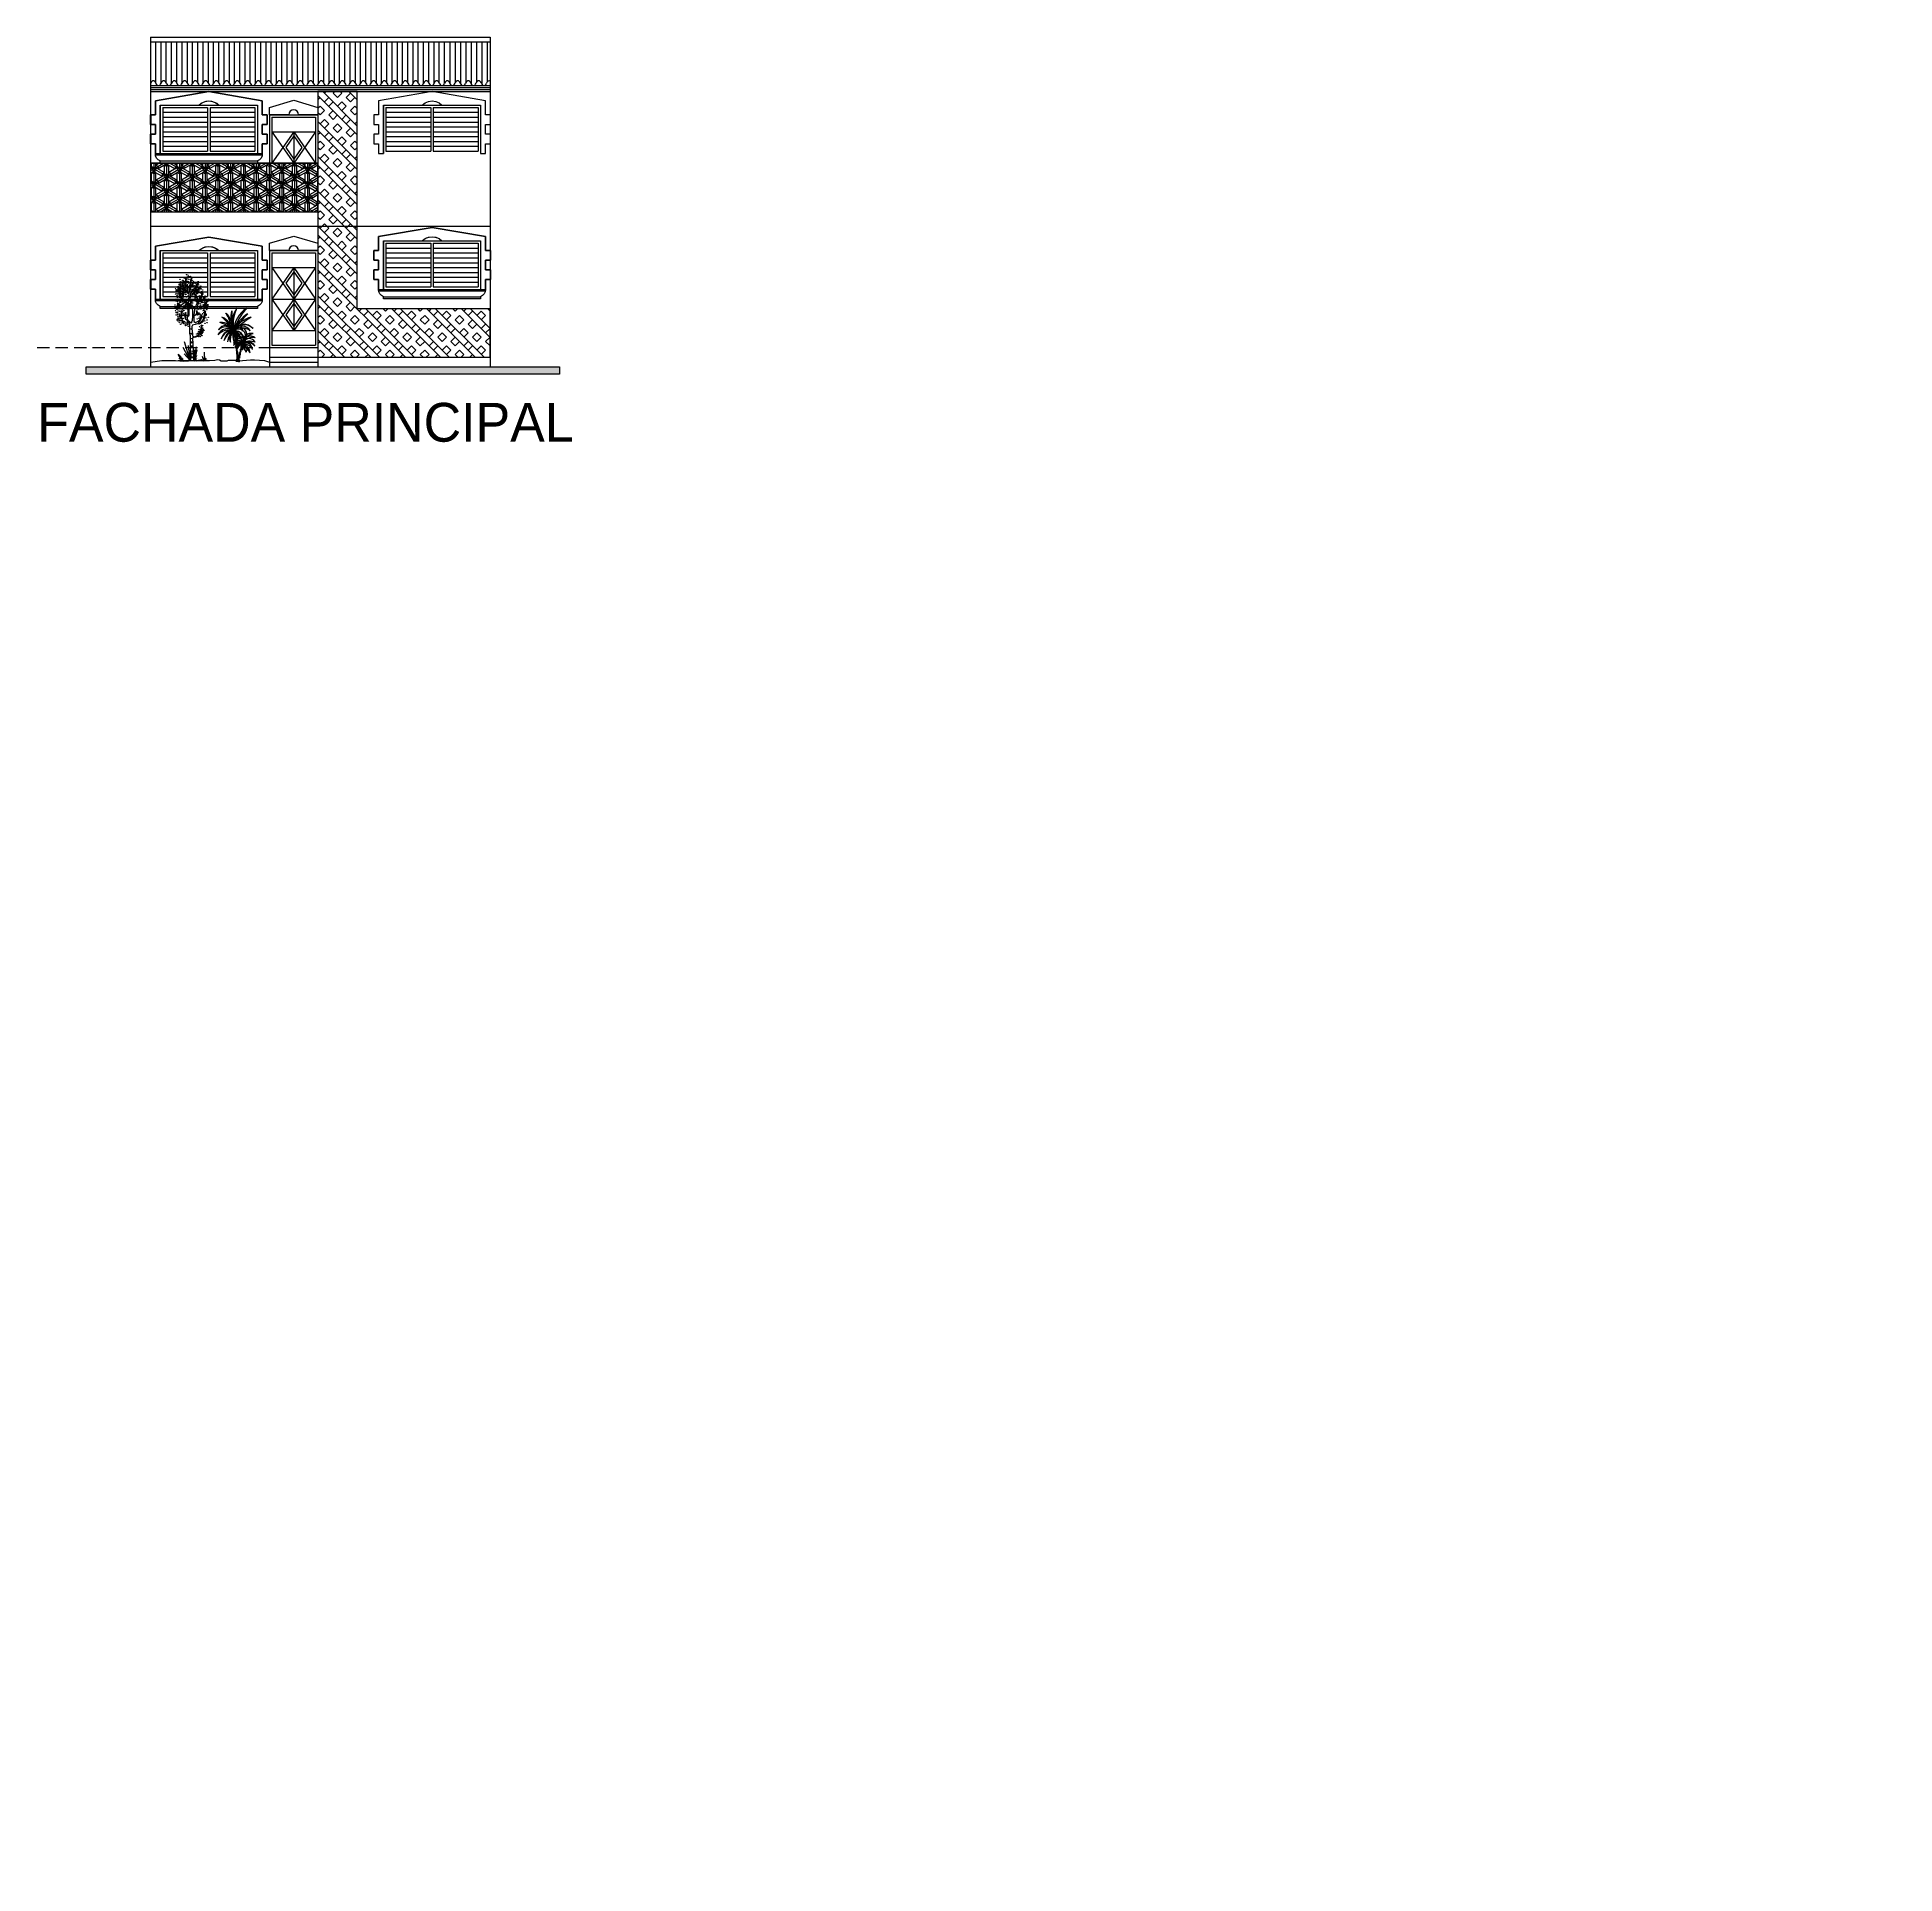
# Model space of a CAD drawing. Extents: x 200 to 603, y 80 to 468.
# Drawn here: x 221.53 to 259.82, y 110.88 to 148.74 of the extents above; entities that cross this region are included whole.
import ezdxf

# ---------------------------------------------------------------- set-up
doc = ezdxf.new("R2010")
doc.units = 0
doc.linetypes.add('CONTINUA', pattern=[0])
doc.linetypes.add('DASHED', pattern=[19.05, 12.7, -6.35])
doc.layers.get('0').update_dxf_attribs({"linetype": 'CONTINUOUS'})
doc.layers.add('EJESYCOTAS', color=6, linetype='CONTINUOUS')
doc.layers.add('PAREDES', color=6, linetype='CONTINUOUS')
doc.styles.add('ROMAND', font='romand', dxfattribs={"height": 0.175})
doc.styles.add('STYLE1', font='stylu.ttf', dxfattribs={"height": 0.2})

msp = doc.modelspace()

# ---------------------------------------------------------------- texts
at = {"style": 'STYLE1'}
msp.add_text('FACHADA PRINCIPAL', height=0.8, dxfattribs=at).set_placement((221.532, 140.404))
at = {"char_height": 0.175, "style": 'ROMAND'}
for insert, attachment_point in [((247.234, 146.432), 6), ((242.107, 128.395), 4), ((242.107, 128.395), 4), ((242.128, 128.381), 4), ((246.298, 124.033), 4)]:
    msp.add_mtext('\\A1;', dxfattribs=dict(at, insert=insert, attachment_point=attachment_point))
at = {"layer": 'EJESYCOTAS', "char_height": 0.175, "style": 'ROMAND'}
for insert, attachment_point in [((252.708, 146.332), 4), ((256.38, 146.332), 6), ((259.821, 144.224), 6), ((238.355, 139.768), 6), ((235.266, 110.881), 4)]:
    msp.add_mtext('\\A1;', dxfattribs=dict(at, insert=insert, attachment_point=attachment_point))

# ---------------------------------------------------------------- blocks, each defined once
blk = doc.blocks.new('Ryucas')
at = {"color": 3}
for p, q in [((-0.36, 2.43), (-0.33, 2.45)), ((-0.35, 2.41), (-0.33, 2.44)), ((-0.3, 2.43), (-0.35, 2.36)), ((-0.35, 2.41), (-0.31, 2.41)), ((-0.32, 2.5), (-0.34, 2.48)), ((-0.34, 2.37), (-0.28, 2.38)), ((-0.33, 2.34), (-0.29, 2.35)), ((-0.26, 2.35), (-0.33, 2.27)), ((-0.33, 2.3), (-0.25, 2.31)), ((-0.24, 2.29), (-0.31, 2.19)), ((-0.3, 2.26), (-0.25, 2.28)), ((-0.3, 2.2), (-0.22, 2.2)), ((-0.29, 2.21), (-0.22, 2.23)), ((-0.27, 2.16), (-0.21, 2.17)), ((-0.27, 2.16), (-0.21, 2.16)), ((-0.2, 2.18), (-0.26, 2.14)), ((-0.26, 2.11), (-0.19, 2.13)), ((-0.26, 2.12), (-0.19, 2.12)), ((-0.15, 2.13), (-0.24, 2.11)), ((-0.23, 2.11), (-0.16, 2.11)), ((-0.23, 2.07), (-0.17, 2.06)), ((-0.23, 2.05), (-0.16, 2.07)), ((-0.14, 1.92), (-0.23, 1.86)), ((-0.15, 2.06), (-0.22, 1.95)), ((-0.22, 1.99), (-0.15, 2)), ((-0.22, 1.98), (-0.15, 1.97)), ((-0.21, 2.03), (-0.16, 2.03)), ((-0.21, 1.93), (-0.16, 1.91)), ((-0.21, 1.92), (-0.14, 1.93)), ((-0.2, 1.83), (-0.12, 1.84)), ((-0.19, 1.79), (-0.11, 1.79)), ((-0.18, 1.89), (-0.13, 1.86)), ((-0.17, 1.75), (-0.08, 1.77)), ((-0.16, 1.83), (-0.11, 1.83)), ((-0.15, 1.79), (-0.1, 1.78)), ((-0.15, 1.71), (-0.09, 1.71)), ((-0.15, 1.65), (-0.08, 1.66)), ((-0.15, 1.64), (-0.1, 1.63)), ((-0.15, 1.59), (-0.08, 1.58)), ((-0.15, 1.58), (-0.06, 1.57)), ((-0.14, 1.71), (-0.1, 1.7)), ((-0.14, 1.63), (-0.08, 1.61)), ((-0.14, 1.57), (-0.08, 1.55)), ((-0.1, 1.84), (-0.13, 1.99)), ((-0.12, 1.72), (-0.08, 1.7)), ((-0.12, 1.56), (-0.08, 1.55)), ((-0.16, 1.28), (-0.04, 1.28)), ((-0.14, 1.47), (-0.05, 1.46)), ((-0.14, 1.43), (-0.07, 1.42)), ((-0.14, 1.12), (-0.03, 1.12)), ((-0.13, 1.51), (-0.06, 1.49)), ((-0.13, 1.5), (-0.1, 1.5)), ((-0.13, 1.42), (-0.1, 1.42)), ((-0.13, 1.38), (-0.05, 1.39)), ((-0.13, 1.37), (-0.1, 1.36)), ((-0.13, 1.35), (-0.05, 1.37)), ((-0.13, 1.32), (-0.05, 1.32)), ((-0.13, 1.23), (-0.05, 1.23)), ((-0.13, 1.17), (-0.05, 1.17)), ((-0.13, 0.1), (0.04, 0.1)), ((-0.13, 0.01), (0.02, 0.01)), ((-0.12, 1.52), (-0.05, 1.53)), ((-0.12, 1.21), (-0.04, 1.2)), ((-0.12, 0.98), (0, 0.97)), ((-0.12, 0.93), (-0.01, 0.93)), ((-0.11, 1.07), (-0.06, 1.07)), ((-0.11, 1.05), (-0.03, 1.06)), ((-0.11, 1.03), (-0.03, 1.05)), ((-0.11, 0.15), (0.03, 0.14)), ((-0.11, 0.06), (0.05, 0.04)), ((-0.1, 1.32), (-0.07, 1.32)), ((-0.1, 1.24), (-0.08, 1.25)), ((-0.1, 1.22), (-0.06, 1.2)), ((-0.1, 1.13), (-0.07, 1.12)), ((-0.1, 1.12), (-0.05, 1.12)), ((-0.1, 1.03), (-0.05, 1.03)), ((-0.1, 0.9), (-0.02, 0.9)), ((-0.1, 0.83), (0, 0.83)), ((-0.1, 0.78), (-0.03, 0.77)), ((-0.1, 0.74), (0, 0.76)), ((-0.1, 0.71), (0.07, 0.68)), ((-0.1, 0.2), (0.03, 0.17)), ((-0.09, 0.98), (-0.04, 0.98)), ((-0.09, 0.61), (0, 0.62)), ((-0.09, 0.56), (0.02, 0.55)), ((-0.09, 0.19), (0.03, 0.18)), ((-0.08, 0.97), (-0.04, 0.98)), ((-0.01, 0.93), (-0.08, 0.84)), ((-0.08, 0.86), (-0.01, 0.86)), ((-0.03, 0.84), (-0.08, 0.81)), ((0.02, 0.74), (-0.08, 0.67)), ((-0.08, 0.41), (0.06, 0.37)), ((-0.08, 0.31), (0.06, 0.31)), ((-0.08, 0.25), (0.03, 0.23)), ((0.02, 0.79), (-0.07, 0.74)), ((-0.07, 0.69), (0.02, 0.69)), ((0, 0.66), (-0.07, 0.58)), ((-0.07, 0.65), (0.03, 0.64)), ((-0.07, 0.6), (0.03, 0.59)), ((-0.07, 0.51), (0.05, 0.48)), ((-0.07, 0.33), (0.04, 0.33)), ((-0.07, 0.31), (0.04, 0.29)), ((-0.07, 0.24), (0.04, 0.23)), ((-0.06, 0.52), (0.03, 0.51)), ((-0.06, 0.45), (0.05, 0.44)), ((-0.02, 0.81), (-0.05, 0.79)), ((-0.05, 0.44), (0.04, 0.44)), ((-0.05, 0.37), (0.06, 0.38)), ((0.02, 0.59), (-0.04, 0.56)), ((-0.03, 0.29), (0.05, 0.27)), ((0.01, 0.02), (-0.03, 0.01)), ((0.01, 0.25), (0.08, 0.24)), ((0.01, 0.04), (0.08, 0.04)), ((0.04, 0.55), (0.02, 0.5)), ((0.02, 0.21), (0.07, 0.21)), ((0.02, 0.15), (0.07, 0.15)), ((0.02, 0.11), (0.08, 0.08)), ((0.03, 0.24), (0.08, 0.24)), ((0.05, 0.02), (0.13, 0.03)), ((0.1, 0.11), (0.06, 0.16)), ((0.06, 0.01), (0.06, 0.02)), ((0.07, 0.22), (0.12, 0.26)), ((0.07, 0.08), (0.13, 0.11)), ((0.08, 0.39), (0.19, 0.36)), ((0.08, 0.32), (0.16, 0.29)), ((0.08, 0.19), (0.14, 0.21)), ((0.11, 0.16), (0.08, 0.19)), ((0.08, 0.12), (0.09, 0.13)), ((0.08, 0.06), (0.14, 0.12)), ((0.08, 0.1), (0.18, 0.09)), ((0.09, 0.22), (0.16, 0.21)), ((0.09, 0.15), (0.16, 0.15)), ((0.14, 0.04), (0.09, 0.01)), ((0.1, 0.18), (0.16, 0.2)), ((0.1, 0.18), (0.12, 0.18)), ((0.11, 0.04), (0.1, 0.07)), ((0.1, 0.04), (0.13, 0.07)), ((0.16, 0.33), (0.11, 0.35)), ((0.12, 0.31), (0.11, 0.33)), ((0.12, 0.3), (0.11, 0.3)), ((0.11, 0.28), (0.15, 0.29)), ((0.14, 0.2), (0.11, 0.23)), ((0.11, 0.05), (0.18, 0.03)), ((0.12, 0.55), (0.17, 0.56)), ((0.12, 0.56), (0.19, 0.55)), ((0.12, 0.5), (0.2, 0.48)), ((0.17, 0.43), (0.12, 0.46)), ((0.12, 0.43), (0.22, 0.45)), ((0.12, 0.4), (0.22, 0.36)), ((0.12, 0.31), (0.21, 0.33)), ((0.13, 0.23), (0.15, 0.27)), ((0.2, 0.33), (0.14, 0.34)), ((0.15, 0.67), (0.19, 0.68)), ((0.15, 0.6), (0.27, 0.57)), ((0.15, 0.49), (0.21, 0.54)), ((0.19, 0.49), (0.15, 0.49)), ((0.16, 0.76), (0.25, 0.79)), ((0.16, 0.62), (0.22, 0.61)), ((0.17, 0.75), (0.27, 0.73)), ((0.17, 0.68), (0.25, 0.74)), ((0.17, 0.7), (0.24, 0.66)), ((0.17, 0.67), (0.24, 0.67)), ((0.18, 0.74), (0.23, 0.77)), ((0.18, 0.64), (0.23, 0.64)), ((0.19, 0.82), (0.28, 0.79)), ((0.2, 0.77), (0.28, 0.81)), ((0.2, 0.69), (0.28, 0.69)), ((0.21, 0.98), (0.27, 1.01)), ((0.21, 0.88), (0.28, 0.84)), ((0.21, 0.84), (0.29, 0.83)), ((0.22, 0.81), (0.31, 0.88)), ((0.23, 0.96), (0.34, 1.01)), ((0.23, 0.97), (0.3, 0.93)), ((0.23, 0.93), (0.29, 0.92)), ((0.24, 1.08), (0.35, 1.11)), ((0.24, 1.05), (0.34, 1.02)), ((0.24, 1.02), (0.31, 1.04)), ((0.24, 0.97), (0.32, 0.95)), ((0.24, 0.92), (0.26, 0.96)), ((0.24, 0.9), (0.3, 0.9)), ((0.25, 1.02), (0.31, 1.02)), ((0.25, 0.86), (0.3, 0.95)), ((0.26, 1.24), (0.38, 1.23)), ((0.27, 1.19), (0.33, 1.22)), ((0.27, 1.18), (0.35, 1.15)), ((0.27, 1.13), (0.32, 1.1)), ((0.27, 1.13), (0.34, 1.13)), ((0.27, 1.08), (0.35, 1.08)), ((0.27, 1.05), (0.31, 1.05)), ((0.28, 1.24), (0.36, 1.28)), ((0.3, 1.45), (0.38, 1.45)), ((0.3, 1.16), (0.35, 1.18)), ((0.31, 1.27), (0.34, 1.26)), ((0.32, 1.38), (0.39, 1.43)), ((0.32, 1.33), (0.37, 1.32)), ((0.32, 1.29), (0.34, 1.31)), ((0.33, 1.32), (0.37, 1.37)), ((0.34, 1.31), (0.37, 1.32)), ((0.35, 1.44), (0.39, 1.47)), ((0.36, 1.46), (0.4, 1.48)), ((0.36, 1.37), (0.41, 1.41)), ((0.36, 1.37), (0.37, 1.36)), ((0.4, 1.47), (0.37, 1.51)), ((0.11, 0), (0.1, 0)), ((0.1, 0), (0.16, -0.01)), ((0.12, -0.04), (0.16, -0.01))]:
    blk.add_line(p, q, dxfattribs=at)
for centre, radius, start, end in [((-2.14, 0.58), 2.71, 48.2111, 75.6817), ((-1.36, 1.98), 1.23, 28.9762, 92.6538), ((-1.98, 2.03), 1.76, 18.2212, 66.5651), ((-6.81, -2.43), 8.22, 37.4529, 47.6557), ((-2.89, 2.59), 2.37, 11.7452, 36.2605), ((-2.62, 2.42), 2.29, 4.0335, 42.747), ((-2.93, 2.24), 2.65, 7.4088, 41.0549), ((1.82, 3.57), 2.37, 165.1593, 204.6245), ((7.42, 4.11), 7.89, 179.5807, 190.9942), ((1.73, 3.21), 2.15, 145.9653, 196.3725), ((2.52, 3.14), 2.87, 153.6706, 190.0818), ((1.83, 1.17), 2.59, 106.0855, 146.278), ((2.03, 2.41), 2.35, 123.1465, 176.5828), ((2.34, 1.47), 2.87, 121.6542, 157.7809), ((8.38, -3.59), 10.64, 135.1348, 144.784), ((16.19, -17.8), 26.22, 125.1014, 128.9813), ((4.1, 1.21), 4.6, 136.5191, 162.9013), ((-0.76, 1.71), 0.998, 64.3134, 150.4317), ((-0.59, 1.15), 1.46, 79.477, 134.1446), ((-0.95, 2.28), 0.69, 26.8727, 153.1828), ((-0.93, 1.96), 0.892, 47.7528, 134.6893), ((-0.16, 1.36), 1.29, 102.3026, 157.7287), ((-0.41, 1.62), 0.97, 84.5468, 166.8455), ((0.19, 1.4), 1.35, 116.2229, 167.1629), ((1.01, 0.71), 2.36, 126.6194, 155.0274), ((1.21, 1.29), 2.06, 140.4757, 170.7982), ((3.11, 0.56), 4.07, 150.9701, 164.942), ((0.16, 1.9), 0.812, 124.8775, 202.3058), ((0.33, 1.79), 0.933, 135.4304, 192.0821), ((0.82, 2.1), 1.21, 163.372, 200.1155), ((0.07, 1.25), 0.411, 37.621, 172.2614), ((13.15, 1.7), 13.47, 176.2642, 180.0215), ((-0.7, 1.55), 1.06, 7.4257, 69.0191), ((0.06, 1.52), 0.379, 356.1162, 180.7147), ((0.04, 1.35), 0.395, 23.089, 153.9427), ((0.3, 1.56), 1.22, 51.7827, 120.1737), ((0.07, 2.06), 0.613, 332.8568, 127.5206), ((-18.14, -2.87), 18.6, 13.7278, 16.6382), ((0.11, 1.04), 0.507, 60.7007, 145.5081), ((0.54, 2.07), 0.978, 40.7645, 149.1521), ((-1.99, 1.65), 1.91, 345.1272, 27.4264), ((0.07, 2.58), 0.355, 348.8436, 177.0163), ((-0.96, 1.89), 0.955, 338.6305, 45.6137), ((0.54, 1.99), 1.03, 44.5037, 142.8736), ((0.35, 2.11), 0.808, 30.52, 141.4064), ((-0.55, 0.45), 2.11, 72.8642, 82.7577), ((0.03, 2.4), 0.398, 13.4505, 139.6227), ((-0.25, 2.11), 0.402, 351.7501, 86.9565), ((-3.82, -0.88), 4.91, 31.6095, 43.0077), ((0.22, 1.89), 0.347, 60.7225, 178.9981), ((0.16, 1.71), 0.346, 322.0618, 147.0508), ((-0.21, 1.79), 0.737, 333.5099, 67.223), ((-0.11, 1.87), 0.582, 344.5609, 56.3766), ((-0.86, 1.65), 1.34, 355.2471, 23.423), ((0.3, 1.98), 0.221, 3.1503, 68.8332), ((0.77, 0.68), 0.887, 41.308, 114.5755), ((1, 0.32), 1.34, 70.6026, 116.3158), ((0.79, 0.85), 0.772, 33.2216, 119.0584), ((0.67, 0.98), 0.56, 359.6945, 117.836), ((1.13, 1.62), 0.693, 77.0905, 183.6213), ((1.06, 1.44), 0.642, 52.0767, 172.0303), ((1.26, 0.95), 1.02, 79.0285, 144.1766), ((0.95, 1.32), 0.565, 28.4111, 156.0227), ((-0.04, 2.15), 0.823, 306.7563, 46.8292), ((1.35, 1.55), 0.728, 94.9684, 141.2707), ((0.21, 1.11), 0.403, 72.5529, 181.9007), ((0.37, 0.87), 0.607, 87.7612, 157.5354), ((0.48, 0.89), 0.593, 97.5119, 173.8705), ((0.6, 0.72), 0.726, 104.5863, 166.7569), ((0.87, 1.18), 0.514, 162.1855, 207.3459), ((0.52, 0.65), 0.783, 24.7715, 98.4966), ((0.25, 0.93), 0.507, 339.7731, 69.3253), ((-4.73, 1.37), 5.17, 355.2131, 359.6182), ((-0.8, -0.34), 2.11, 29.7033, 54.4537), ((0.29, 0.69), 0.745, 1.0754, 78.0962), ((2.91, 2.18), 2.62, 198.8827, 213.0435)]:
    blk.add_arc(centre, radius, start, end, dxfattribs=at)
blk = doc.blocks.new('Rarbol')
at = {"color": 3}
for p, q in [((-0.8, 5.29), (-0.79, 5.5)), ((-0.79, 5.64), (-0.76, 5.43)), ((-0.79, 5.5), (-0.79, 5.64)), ((-0.64, 5.79), (-0.59, 5.49)), ((-0.64, 5.61), (-0.64, 5.79)), ((-0.59, 5.45), (-0.64, 5.61)), ((-0.59, 5.49), (-0.55, 5.27)), ((-0.59, 5.25), (-0.59, 5.45)), ((-0.43, 5.44), (-0.41, 5.62)), ((-0.41, 5.62), (-0.4, 5.78)), ((-0.4, 5.78), (-0.38, 6.02)), ((-0.39, 5.45), (-0.4, 5.23)), ((-0.38, 5.64), (-0.39, 5.45)), ((-0.38, 6.02), (-0.38, 5.64)), ((-0.21, 5.46), (-0.26, 5.24)), ((-0.24, 5.19), (-0.21, 5.46)), ((-0.15, 4.93), (-0.09, 5.46)), ((-0.09, 5.46), (-0.06, 5.71)), ((-0.01, 6.01), (-0.06, 5.48)), ((-0.06, 5.71), (-0.01, 6.01)), ((-0.06, 5.48), (0.02, 5.47)), ((0.02, 5.47), (0.1, 5.61)), ((0.1, 5.51), (0.06, 5.39)), ((0.18, 5.79), (0.1, 5.51)), ((0.1, 5.61), (0.18, 5.79)), ((0.32, 5.39), (0.43, 5.53)), ((0.43, 5.48), (0.37, 5.35)), ((0.43, 5.53), (0.47, 5.7)), ((0.48, 5.59), (0.43, 5.48)), ((0.47, 5.7), (0.51, 5.81)), ((0.51, 5.81), (0.48, 5.59)), ((0.61, 5.37), (0.7, 5.46)), ((0.7, 5.46), (0.65, 5.32)), ((-0.95, 5.44), (-0.93, 5.28)), ((-0.95, 5.16), (-0.95, 5.44)), ((-0.88, 5.11), (-0.95, 5.16)), ((-0.93, 5.28), (-0.93, 5.19)), ((-0.93, 5.19), (-0.85, 5.15)), ((-0.85, 5), (-0.88, 5.11)), ((-0.86, 4.81), (-0.85, 5)), ((-0.85, 4.76), (-0.86, 4.81)), ((-0.85, 5.15), (-0.8, 5.19)), ((-0.83, 4.67), (-0.85, 4.76)), ((-0.81, 4.67), (-0.83, 4.67)), ((-0.76, 5.23), (-0.81, 5.09)), ((-0.81, 5.09), (-0.81, 4.95)), ((-0.81, 4.95), (-0.8, 4.78)), ((-0.75, 4.65), (-0.81, 4.67)), ((-0.8, 5.19), (-0.8, 5.29)), ((-0.8, 4.78), (-0.74, 4.65)), ((-0.78, 4.05), (-0.61, 4.14)), ((-0.6, 4.12), (-0.78, 4.02)), ((-0.76, 5.43), (-0.76, 5.23)), ((-0.69, 4.56), (-0.75, 4.65)), ((-0.74, 4.65), (-0.64, 4.72)), ((-0.69, 4.49), (-0.69, 4.56)), ((-0.65, 4.4), (-0.69, 4.49)), ((-0.6, 4.64), (-0.65, 4.6)), ((-0.65, 4.6), (-0.56, 4.44)), ((-0.56, 4.35), (-0.65, 4.4)), ((-0.64, 4.88), (-0.59, 5.06)), ((-0.64, 4.72), (-0.64, 4.88)), ((-0.61, 4.14), (-0.51, 4.25)), ((-0.59, 4.78), (-0.6, 4.64)), ((-0.48, 4.25), (-0.6, 4.12)), ((-0.59, 5.06), (-0.59, 5.25)), ((-0.53, 5.02), (-0.59, 4.78)), ((-0.56, 4.44), (-0.44, 4.35)), ((-0.48, 4.29), (-0.56, 4.35)), ((-0.55, 5.27), (-0.5, 5.28)), ((-0.51, 5.2), (-0.53, 5.02)), ((-0.4, 5.23), (-0.51, 5.2)), ((-0.51, 4.25), (-0.49, 4.29)), ((-0.5, 5.28), (-0.43, 5.44)), ((-0.39, 4.22), (-0.48, 4.29)), ((-0.44, 4.35), (-0.38, 4.33)), ((-0.25, 4.14), (-0.39, 4.22)), ((-0.38, 4.33), (-0.2, 4.42)), ((-0.35, 5.17), (-0.35, 5.06)), ((-0.35, 5.04), (-0.35, 5.17)), ((-0.35, 5.06), (-0.31, 4.96)), ((-0.26, 5.04), (-0.35, 5.04)), ((-0.34, 4.14), (-0.28, 3.93)), ((-0.29, 4), (-0.34, 4.14)), ((-0.31, 4.96), (-0.2, 4.91)), ((-0.26, 5.24), (-0.26, 5.04)), ((-0.25, 5.03), (-0.24, 5.19)), ((-0.15, 4.9), (-0.25, 5.03)), ((-0.2, 4.32), (-0.25, 4.19)), ((-0.25, 4.19), (-0.18, 4.13)), ((-0.13, 4.03), (-0.25, 4.14)), ((-0.2, 4.91), (-0.16, 4.87)), ((-0.2, 4.42), (-0.15, 4.64)), ((-0.11, 4.43), (-0.2, 4.32)), ((-0.18, 4.13), (-0.11, 4.11)), ((-0.15, 4.64), (-0.15, 4.93)), ((-0.14, 4.01), (-0.13, 4.1)), ((-0.13, 4.1), (-0.09, 4.13)), ((-0.08, 4.69), (-0.11, 4.43)), ((-0.09, 4.13), (0, 4.27)), ((0.11, 4.79), (-0.08, 4.77)), ((-0.06, 4.73), (-0.08, 4.69)), ((-0.05, 5.35), (-0.06, 5.16)), ((-0.06, 5.16), (-0.03, 5.08)), ((-0.04, 4.91), (-0.06, 4.73)), ((-0.06, 4.79), (0.33, 4.86)), ((0, 4.24), (-0.06, 4.07)), ((0.06, 5.39), (-0.05, 5.35)), ((0.05, 5.02), (-0.04, 4.91)), ((-0.03, 5.08), (0.16, 5.14)), ((0.02, 4.4), (0, 4.24)), ((0, 4.27), (0.02, 4.4)), ((0.18, 5.12), (0.05, 5.02)), ((0.22, 4.8), (0.11, 4.79)), ((0.16, 5.14), (0.27, 5.27)), ((0.33, 5.09), (0.18, 5.12)), ((0.41, 4.88), (0.22, 4.8)), ((0.27, 5.27), (0.32, 5.39)), ((0.3, 4.68), (0.28, 4.48)), ((0.28, 4.48), (0.32, 4.38)), ((0.3, 4.62), (0.3, 4.68)), ((0.31, 4.48), (0.3, 4.62)), ((0.38, 4.35), (0.31, 4.48)), ((0.37, 5.35), (0.32, 5.2)), ((0.32, 5.2), (0.41, 5.17)), ((0.32, 4.38), (0.37, 4.32)), ((0.43, 5.12), (0.33, 5.09)), ((0.33, 4.86), (0.5, 4.96)), ((0.33, 4.8), (0.42, 4.66)), ((0.42, 4.72), (0.33, 4.8)), ((0.37, 4.32), (0.46, 4.29)), ((0.47, 4.37), (0.38, 4.35)), ((0.38, 4.08), (0.48, 4.31)), ((0.41, 5.17), (0.52, 5.26)), ((0.56, 5.06), (0.41, 4.88)), ((0.47, 4.51), (0.42, 4.72)), ((0.42, 4.66), (0.45, 4.5)), ((0.55, 5.22), (0.43, 5.12)), ((0.51, 4.16), (0.43, 3.93)), ((0.45, 4.5), (0.47, 4.37)), ((0.46, 4.25), (0.47, 4.51)), ((0.48, 4.31), (0.63, 4.54)), ((0.5, 4.96), (0.56, 5.06)), ((0.57, 4.3), (0.51, 4.16)), ((0.52, 5.26), (0.61, 5.37)), ((0.65, 5.32), (0.55, 5.22)), ((0.66, 4.31), (0.57, 4.3)), ((0.63, 4.54), (0.77, 4.81)), ((0.72, 4.58), (0.65, 4.46)), ((0.65, 4.46), (0.71, 4.38)), ((0.78, 4.31), (0.66, 4.31)), ((0.71, 4.38), (0.87, 4.46)), ((0.81, 4.77), (0.72, 4.58)), ((0.77, 4.81), (0.78, 5.07)), ((0.78, 5.07), (0.82, 4.92)), ((0.9, 4.41), (0.78, 4.31)), ((0.82, 4.92), (0.81, 4.77)), ((0.87, 4.46), (0.97, 4.61)), ((0.98, 4.54), (0.9, 4.41)), ((0.95, 4.03), (1.02, 4.14)), ((0.97, 4.61), (1.06, 4.74)), ((1.06, 4.74), (0.98, 4.54)), ((1.07, 4.09), (1, 3.98)), ((1.02, 4.14), (1.11, 4.27)), ((1.12, 4.23), (1.07, 4.09)), ((1.11, 4.27), (1.16, 4.37)), ((1.16, 4.37), (1.12, 4.23)), ((1.17, 4), (1.23, 4.13)), ((1.23, 4.13), (1.23, 3.95)), ((-0.95, 4.03), (-0.78, 4.05)), ((-0.9, 4.02), (-0.95, 4.03)), ((-0.95, 3.06), (-0.88, 2.92)), ((-0.85, 2.99), (-0.95, 3.06)), ((-0.78, 4.02), (-0.9, 4.02)), ((-0.88, 2.92), (-0.76, 2.93)), ((-0.85, 3.44), (-0.85, 3.27)), ((-0.84, 3.3), (-0.85, 3.44)), ((-0.85, 3.27), (-0.83, 3.06)), ((-0.83, 3.06), (-0.85, 2.99)), ((-0.81, 3.13), (-0.84, 3.3)), ((-0.76, 3.04), (-0.81, 3.13)), ((-0.7, 3.07), (-0.76, 3.04)), ((-0.76, 2.93), (-0.68, 2.93)), ((-0.73, 3.61), (-0.73, 3.34)), ((-0.7, 3.42), (-0.73, 3.61)), ((-0.73, 3.34), (-0.7, 3.07)), ((-0.68, 3.18), (-0.7, 3.42)), ((-0.63, 2.93), (-0.68, 3.18)), ((-0.68, 2.93), (-0.64, 2.8)), ((-0.64, 2.8), (-0.56, 2.71)), ((-0.53, 2.81), (-0.63, 2.93)), ((-0.4, 2.77), (-0.53, 2.81)), ((-0.44, 3.4), (-0.44, 3.39)), ((-0.4, 3.32), (-0.44, 3.4)), ((-0.44, 3.39), (-0.38, 3.33)), ((-0.38, 3.18), (-0.4, 3.32)), ((-0.2, 2.83), (-0.4, 2.77)), ((-0.38, 3.33), (-0.34, 3.28)), ((-0.38, 3.04), (-0.38, 3.18)), ((-0.38, 2.99), (-0.38, 3.04)), ((-0.28, 2.92), (-0.38, 2.99)), ((-0.34, 3.28), (-0.28, 3.26)), ((-0.25, 3.2), (-0.3, 3.18)), ((-0.3, 3.18), (-0.3, 3.1)), ((-0.3, 3.1), (-0.28, 3)), ((-0.3, 2.7), (-0.19, 2.8)), ((-0.28, 3.87), (-0.29, 4)), ((-0.29, 2.92), (-0.25, 2.92)), ((-0.28, 3.93), (-0.24, 3.86)), ((-0.25, 3.78), (-0.28, 3.87)), ((-0.28, 3.26), (-0.21, 3.3)), ((-0.28, 3), (-0.26, 2.96)), ((-0.19, 2.82), (-0.28, 2.92)), ((-0.26, 2.96), (-0.14, 2.87)), ((-0.24, 3.75), (-0.25, 3.78)), ((-0.19, 3.23), (-0.25, 3.2)), ((-0.25, 2.92), (-0.25, 2.94)), ((-0.24, 3.86), (-0.16, 3.89)), ((-0.21, 3.68), (-0.24, 3.75)), ((-0.21, 3.59), (-0.21, 3.68)), ((-0.21, 3.48), (-0.21, 3.59)), ((-0.21, 3.39), (-0.21, 3.48)), ((-0.21, 3.3), (-0.21, 3.39)), ((-0.18, 3.29), (-0.19, 3.23)), ((-0.14, 2.74), (-0.19, 2.82)), ((-0.16, 3.36), (-0.18, 3.29)), ((-0.16, 3.89), (-0.14, 4.01)), ((-0.14, 3.88), (-0.16, 3.78)), ((-0.16, 3.78), (-0.16, 3.6)), ((-0.16, 3.6), (-0.16, 3.36)), ((-0.16, 2.76), (-0.1, 2.77)), ((-0.06, 4.07), (-0.14, 3.88)), ((-0.14, 2.87), (-0.1, 2.83)), ((-0.1, 2.6), (-0.14, 2.74)), ((-0.1, 2.83), (-0.06, 2.78)), ((-0.1, 2.77), (-0.08, 2.79)), ((-0.08, 4.07), (0.07, 4)), ((0, 3.94), (-0.08, 3.97)), ((-0.06, 2.78), (0.01, 2.73)), ((0.05, 3.88), (0, 3.94)), ((0.01, 2.73), (0.05, 2.77)), ((0.09, 3.81), (0.05, 3.88)), ((0.05, 2.77), (0.06, 2.82)), ((0.06, 2.82), (0.1, 2.96)), ((0.07, 4), (0.14, 3.92)), ((0.12, 3.64), (0.09, 3.81)), ((0.1, 2.96), (0.12, 3.22)), ((0.12, 3.46), (0.12, 3.64)), ((0.12, 3.22), (0.12, 3.46)), ((0.14, 3.92), (0.32, 3.93)), ((0.21, 3.56), (0.2, 3.28)), ((0.2, 3.3), (0.38, 3.37)), ((0.2, 3.28), (0.2, 3.07)), ((0.2, 3.07), (0.2, 2.84)), ((0.2, 2.84), (0.31, 2.77)), ((0.25, 3.59), (0.21, 3.56)), ((0.28, 3.29), (0.22, 3.27)), ((0.36, 3.78), (0.25, 3.77)), ((0.25, 3.77), (0.25, 3.59)), ((0.38, 3.36), (0.28, 3.29)), ((0.31, 2.77), (0.47, 2.85)), ((0.32, 3.93), (0.38, 4.08)), ((0.5, 3.73), (0.36, 3.78)), ((0.38, 3.37), (0.41, 3.53)), ((0.46, 3.32), (0.38, 3.36)), ((0.43, 3.93), (0.4, 3.87)), ((0.4, 3.87), (0.55, 3.82)), ((0.41, 3.53), (0.42, 3.66)), ((0.42, 3.66), (0.43, 3.52)), ((0.43, 3.52), (0.42, 3.38)), ((0.42, 3.38), (0.5, 3.37)), ((0.55, 3.37), (0.46, 3.32)), ((0.47, 2.85), (0.61, 2.96)), ((0.71, 3.81), (0.5, 3.73)), ((0.5, 3.37), (0.55, 3.51)), ((0.65, 2.91), (0.51, 2.78)), ((0.51, 2.78), (0.58, 2.72)), ((0.55, 3.82), (0.77, 3.92)), ((0.55, 3.51), (0.55, 3.37)), ((0.58, 2.72), (0.77, 2.86)), ((0.61, 2.96), (0.71, 3.12)), ((0.72, 3.05), (0.65, 2.91)), ((0.81, 2.8), (0.68, 2.71)), ((0.82, 3.83), (0.71, 3.81)), ((0.71, 3.12), (0.73, 3.35)), ((0.76, 3.17), (0.72, 3.05)), ((0.73, 3.35), (0.76, 3.17)), ((0.77, 3.92), (0.95, 4.03)), ((0.77, 2.86), (0.9, 3)), ((0.91, 2.93), (0.81, 2.8)), ((0.92, 3.77), (0.82, 3.83)), ((0.9, 3), (0.95, 3.19)), ((0.98, 3.12), (0.91, 2.93)), ((1, 3.98), (0.92, 3.9)), ((0.92, 3.9), (0.97, 3.84)), ((1.03, 3.79), (0.92, 3.77)), ((0.95, 3.19), (0.98, 3.43)), ((0.97, 3.84), (1.05, 3.9)), ((0.98, 3.43), (1.01, 3.66)), ((1.03, 3.44), (0.98, 3.12)), ((1.01, 3.66), (1.03, 3.44)), ((1.13, 3.83), (1.03, 3.79)), ((1.05, 3.9), (1.17, 4)), ((1.23, 3.95), (1.13, 3.83)), ((-0.56, 2.71), (-0.41, 2.67)), ((-0.08, -0.01), (-0.48, 1.37)), ((-0.41, 2.67), (-0.3, 2.7)), ((-0.1, 2.42), (-0.1, 2.6)), ((-0.1, 2.19), (-0.1, 2.42)), ((-0.1, 2.34), (-0.03, 2.31)), ((-0.09, 1.98), (-0.1, 2.19)), ((-0.06, 1.81), (-0.09, 1.98)), ((-0.08, 1.99), (0.01, 1.97)), ((-0.08, 1.96), (-0.01, 1.94)), ((-0.05, 1.61), (-0.06, 1.81)), ((-0.05, 1.62), (0.04, 1.61)), ((-0.05, 1.42), (-0.05, 1.61)), ((-0.05, 1.14), (-0.05, 1.42)), ((-0.03, 2.31), (0.01, 2.3)), ((-0.01, 1.94), (0.08, 1.95)), ((0.01, 2.3), (0.05, 2.32)), ((0.01, 1.97), (0.08, 1.99)), ((0.04, 1.61), (0.1, 1.62)), ((0.1, 2.59), (0.05, 2.48)), ((0.05, 2.48), (0.06, 2.29)), ((0.06, 2.29), (0.07, 2.2)), ((0.07, 2.2), (0.09, 1.87)), ((0.09, 1.87), (0.11, 1.71)), ((0.3, 2.64), (0.1, 2.59)), ((0.31, 1.7), (0.1, 1.65)), ((0.1, 1.65), (0.12, 1.18)), ((0.11, 1.71), (0.23, 1.71)), ((0.23, 1.71), (0.41, 1.79)), ((0.43, 2.68), (0.3, 2.64)), ((0.46, 1.74), (0.31, 1.7)), ((0.41, 1.79), (0.57, 1.92)), ((0.55, 2.65), (0.43, 2.68)), ((0.6, 1.85), (0.46, 1.74)), ((0.68, 2.71), (0.55, 2.65)), ((0.57, 1.92), (0.66, 2.07)), ((0.71, 1.88), (0.6, 1.85)), ((0.66, 2.07), (0.71, 2.2)), ((0.73, 2.18), (0.68, 1.94)), ((0.68, 1.94), (0.76, 2.02)), ((0.71, 2.2), (0.73, 2.34)), ((0.77, 1.94), (0.71, 1.88)), ((0.73, 2.34), (0.75, 2.58)), ((0.76, 2.36), (0.73, 2.18)), ((0.75, 2.58), (0.76, 2.36)), ((0.76, 2.02), (0.83, 2.18)), ((0.85, 2.12), (0.77, 1.94)), ((0.83, 2.18), (0.87, 2.29)), ((0.87, 2.29), (0.85, 2.12)), ((-0.69, 0), (-0.96, 0.45)), ((-0.7, -0.01), (-0.88, 0.18)), ((-0.68, -0.01), (-0.85, 0.42)), ((-0.69, -0.02), (-0.75, 0.3)), ((-0.68, -0.01), (-0.67, 0.2)), ((-0.68, -0.01), (-0.59, 0.13)), ((-0.67, -0.01), (-0.59, 0.03)), ((-0.07, -0.01), (-0.58, 0.95)), ((-0.11, 0.01), (-0.52, 0.49)), ((-0.08, 0.01), (-0.19, 1.08)), ((-0.11, 0.07), (-0.07, 0.61)), ((-0.06, -0.01), (-0.01, 0.22)), ((-0.05, 1.36), (0.03, 1.35)), ((-0.05, 1.3), (0.03, 1.28)), ((-0.05, 0.89), (-0.05, 1.14)), ((-0.05, 1.09), (0.04, 1.06)), ((-0.04, 0.64), (-0.05, 0.89)), ((-0.04, 1.33), (0.04, 1.31)), ((-0.04, 1.05), (0.04, 1.03)), ((-0.04, 0.69), (0.08, 0.67)), ((-0.01, 0.47), (-0.04, 0.64)), ((-0.02, 0.54), (0.05, 0.53)), ((-0.01, 0.5), (0.07, 0.5)), ((-0.01, 0.33), (-0.01, 0.47)), ((-0.01, 0.22), (-0.01, 0.33)), ((-0.01, 0.26), (0.07, 0.24)), ((-0.01, 0.22), (0.07, 0.21)), ((0, 0.29), (0.07, 0.27)), ((0.03, 1.35), (0.11, 1.36)), ((0.03, 1.28), (0.12, 1.3)), ((0.04, 1.31), (0.11, 1.33)), ((0.04, 1.06), (0.13, 1.09)), ((0.04, 1.03), (0.13, 1.05)), ((0.05, 0.53), (0.16, 0.54)), ((0.07, 0.5), (0.15, 0.51)), ((0.07, 0.27), (0.16, 0.29)), ((0.07, 0.24), (0.16, 0.25)), ((0.07, 0.21), (0.15, 0.22)), ((0.08, 0.67), (0.14, 0.7)), ((0.12, 1.18), (0.15, 0.61)), ((0.15, 0.61), (0.16, 0.12)), ((0.16, 0.12), (0.18, 0.02)), ((0.18, 0.02), (0.27, -0.02)), ((0.26, 0), (0.2, 0.11)), ((0.25, 0), (0.21, 0.45)), ((0.26, 0), (0.26, 0.78)), ((0.27, 0), (0.38, 0.99)), ((0.27, -0.01), (0.44, 0.78)), ((0.28, -0.01), (0.42, 0.38)), ((0.3, -0.01), (0.42, 0.13)), ((0.93, -0.01), (0.83, 0.28)), ((0.95, -0.02), (0.96, 0.2)), ((1, -0.01), (0.98, 0.6)), ((1.04, 0.01), (1.09, 0.2)), ((1.12, -0.01), (1.14, 0.07)), ((-0.95, -0.01), (1.35, -0.01))]:
    blk.add_line(p, q, dxfattribs=at)
for centre in [(-0.88, 5.54), (-0.87, 5.6), (-0.82, 5.94), (-0.77, 5.77), (-0.77, 5.7), (-0.75, 5.7), (-0.66, 5.56), (-0.62, 5.87), (-0.61, 5.87), (-0.56, 6.06), (-0.54, 5.82), (-0.54, 5.82), (-0.51, 5.53), (-0.47, 5.77), (-0.47, 5.63), (-0.46, 6.01), (-0.38, 6.1), (-0.37, 5.46), (-0.34, 6.29), (-0.33, 6.28), (-0.33, 5.91), (-0.33, 5.78), (-0.31, 5.47), (-0.27, 6.03), (-0.27, 5.79), (-0.27, 5.55), (-0.26, 5.44), (-0.24, 5.8), (-0.22, 6.23), (-0.2, 6.16), (-0.19, 5.66), (-0.17, 5.94), (-0.08, 5.49), (-0.07, 6.17), (-0.05, 5.8), (-0.05, 5.47), (-0.04, 5.92), (0, 5.7), (0.01, 5.86), (0.03, 5.88), (0.05, 6.01), (0.08, 5.87), (0.16, 5.66), (0.16, 5.48), (0.17, 5.78), (0.25, 5.7), (0.25, 5.47), (0.32, 5.63), (0.4, 5.58), (0.5, 5.63), (0.5, 5.55), (0.55, 5.53), (0.61, 5.72), (-1.19, 4.67), (-1.15, 5.25), (-1.15, 4.87), (-1.14, 4.35), (-1.12, 4.44), (-1.11, 4.49), (-1.1, 5.1), (-1.07, 5.19), (-1.06, 4.38), (-1.03, 4.89), (-1.03, 4.77), (-1.02, 4.87), (-1.01, 5.12), (-1.01, 5.03), (-1.01, 4.3), (-1, 4.18), (-0.98, 4.63), (-0.98, 4.59), (-0.96, 5.05), (-0.96, 4.69), (-0.96, 4.11), (-0.95, 4.46), (-0.92, 5.08), (-0.92, 4.18), (-0.91, 5.3), (-0.91, 4.98), (-0.91, 4.89), (-0.91, 4.88), (-0.9, 5.17), (-0.88, 5.05), (-0.87, 5.38), (-0.87, 5), (-0.86, 5.25), (-0.86, 4.21), (-0.86, 4.1), (-0.86, 4.11), (-0.85, 4.46), (-0.85, 4.39), (-0.82, 4.61), (-0.82, 4.49), (-0.82, 4.33), (-0.8, 4.61), (-0.8, 4.28), (-0.78, 4.45), (-0.77, 4.92), (-0.77, 4.43), (-0.77, 4.37), (-0.76, 5.13), (-0.76, 4.9), (-0.76, 4.45), (-0.76, 4.44), (-0.76, 4.25), (-0.75, 4.92), (-0.72, 5.08), (-0.72, 4.47), (-0.68, 5.22), (-0.68, 4.89), (-0.68, 4.53), (-0.67, 4.81), (-0.66, 5.43), (-0.64, 4.29), (-0.63, 5.29), (-0.62, 5.08), (-0.62, 4.61), (-0.58, 4.48), (-0.58, 4.19), (-0.51, 5.14), (-0.51, 4.33), (-0.48, 5.37), (-0.48, 5.19), (-0.46, 4.96), (-0.46, 4.95), (-0.43, 5.11), (-0.43, 4.81), (-0.43, 4.14), (-0.43, 4.13), (-0.42, 5.35), (-0.39, 4.35), (-0.37, 4.85), (-0.36, 4.2), (-0.34, 4.64), (-0.34, 4.25), (-0.29, 5.17), (-0.29, 4.96), (-0.29, 4.2), (-0.28, 5.27), (-0.28, 4.2), (-0.23, 4.72), (-0.19, 4.3), (-0.19, 4.18), (-0.18, 4.15), (-0.15, 4.39), (-0.12, 4.15), (-0.1, 4.07), (-0.09, 4.14), (-0.08, 4.39), (-0.05, 4.23), (-0.02, 4.3), (0.01, 5.02), (0.02, 4.43), (0.03, 4.24), (0.06, 4.79), (0.06, 4.22), (0.08, 5.18), (0.08, 4.43), (0.08, 4.34), (0.1, 4.89), (0.11, 5.08), (0.11, 5.03), (0.11, 4.2), (0.15, 5.23), (0.17, 5.43), (0.21, 4.94), (0.25, 5.38), (0.25, 4.94), (0.25, 4.87), (0.27, 5.09), (0.27, 4.98), (0.29, 5.37), (0.29, 5.26), (0.29, 4.78), (0.3, 5.12), (0.3, 5.05), (0.32, 5.34), (0.32, 5.2), (0.35, 5.18), (0.35, 4.45), (0.36, 5.04), (0.37, 5.05), (0.41, 5.43), (0.41, 5.23), (0.41, 4.6), (0.42, 4.94), (0.42, 4.57), (0.44, 5.42), (0.45, 4.9), (0.47, 5.01), (0.49, 4.27), (0.51, 5.34), (0.51, 5.08), (0.52, 5.09), (0.52, 4.96), (0.54, 4.69), (0.56, 5.24), (0.56, 5.23), (0.59, 5.16), (0.61, 4.58), (0.62, 4.73), (0.64, 4.36), (0.64, 4.15), (0.66, 4.7), (0.66, 4.67), (0.68, 4.94), (0.69, 5.29), (0.71, 5.23), (0.73, 4.95), (0.73, 4.61), (0.73, 4.51), (0.74, 4.24), (0.81, 4.7), (0.83, 4.25), (0.85, 5.16), (0.86, 5), (0.86, 4.87), (0.86, 4.23), (0.89, 4.63), (0.9, 4.08), (0.95, 4.67), (0.99, 4.5), (0.99, 4.27), (0.99, 4.22), (1, 4.51), (1.15, 4.09), (1.22, 4.34), (1.25, 4.5), (-1.19, 4.06), (-1.17, 3.89), (-1.15, 3.65), (-1.11, 3.34), (-1.1, 3.51), (-1.07, 3.75), (-1.05, 3.33), (-1.03, 3.99), (-1.03, 3.98), (-1.03, 2.97), (-1.02, 3.86), (-1.02, 3.55), (-1, 4.06), (-1, 3.88), (-1, 3.48), (-1, 3.36), (-0.98, 3.04), (-0.96, 3.7), (-0.96, 3.23), (-0.96, 2.89), (-0.95, 3.12), (-0.9, 4.06), (-0.88, 3.91), (-0.88, 2.89), (-0.87, 3.59), (-0.87, 3.33), (-0.87, 2.76), (-0.86, 3.61), (-0.82, 3.77), (-0.81, 3.91), (-0.81, 2.91), (-0.8, 2.93), (-0.77, 3.25), (-0.76, 3.12), (-0.73, 3.32), (-0.72, 3.62), (-0.72, 3.12), (-0.72, 3.12), (-0.71, 3.96), (-0.7, 3.61), (-0.7, 2.74), (-0.68, 3.47), (-0.68, 2.74), (-0.67, 3.56), (-0.67, 2.92), (-0.66, 3.77), (-0.66, 3.71), (-0.64, 3.03), (-0.62, 3.3), (-0.61, 3.76), (-0.59, 3.62), (-0.59, 3.36), (-0.58, 3.98), (-0.57, 3.45), (-0.56, 3.86), (-0.54, 3.09), (-0.53, 3.28), (-0.53, 2.87), (-0.52, 3.68), (-0.49, 3.34), (-0.47, 4.02), (-0.46, 3.18), (-0.43, 3.9), (-0.43, 3.46), (-0.43, 3.25), (-0.41, 3.49), (-0.41, 3.46), (-0.37, 4.05), (-0.37, 3.78), (-0.33, 3.32), (-0.31, 3.28), (-0.29, 4.06), (-0.29, 3.98), (-0.28, 3.91), (-0.23, 3.79), (-0.19, 4.01), (-0.14, 4), (-0.14, 3.91), (-0.13, 4.06), (-0.09, 3.92), (-0.08, 4), (-0.08, 3.8), (-0.04, 3.9), (0.06, 4.06), (0.08, 3.98), (0.44, 3.03), (0.56, 3.08), (0.62, 3.19), (0.64, 3.4), (0.66, 3.33), (0.66, 3.01), (0.68, 4.04), (0.69, 3.2), (0.7, 4.06), (0.7, 3.91), (0.71, 3.77), (0.74, 3.29), (0.75, 3.19), (0.78, 3.1), (0.79, 3.34), (0.81, 3.21), (0.83, 3.43), (0.85, 3.99), (0.88, 3.65), (0.91, 3.7), (0.91, 3.17), (0.91, 2.99), (0.94, 3.51), (0.94, 3.12), (1, 2.88), (1.01, 3.87), (1.01, 2.72), (1.03, 3.43), (1.05, 3.98), (1.05, 3.57), (1.08, 3.4), (1.08, 3.31), (1.08, 3.12), (1.09, 3.34), (1.12, 3.92), (1.15, 3.73), (1.17, 2.96), (1.17, 2.77), (1.18, 3.91), (1.19, 4.03), (1.25, 3.16), (-0.76, 2.65), (-0.41, 2.58), (-0.41, 2.54), (-0.29, 2.59), (-0.24, 2.63), (-0.2, 2.49), (0.16, 1.75), (0.41, 1.93), (0.41, 1.79), (0.5, 1.99), (0.5, 1.87), (0.52, 2.09), (0.54, 1.74), (0.57, 2.26), (0.57, 2.12), (0.61, 2.47), (0.66, 2.24), (0.66, 1.75), (0.68, 1.95), (0.75, 2.58), (0.76, 1.82), (0.79, 1.82), (0.8, 1.99), (0.84, 2.54), (0.85, 2.36), (0.85, 2.04), (0.88, 2.26), (0.95, 2.2)]:
    blk.add_circle(centre, 0.015, dxfattribs=at)
blk = doc.blocks.new('REPIVENT')
blk.add_lwpolyline([(277.792, 159.084), (277.792, 158.796), (277.896, 158.796), (277.896, 158.596), (277.792, 158.596), (277.792, 158.396), (277.896, 158.396), (277.896, 158.196), (277.792, 158.196), (277.792, 157.994, -0.353292), (277.692, 157.844), (277.692, 157.799), (275.692, 157.799), (275.692, 157.844, -0.353292), (275.592, 157.994), (275.592, 158.196), (275.493, 158.196), (275.493, 158.396), (275.592, 158.396), (275.592, 158.596), (275.493, 158.596), (275.493, 158.796), (275.592, 158.796), (275.592, 159.084), (276.693, 159.274)], format="xyb", close=True)
blk.add_lwpolyline([(275.692, 157.994), (275.692, 158.994), (276.487, 158.994, -0.416599), (276.898, 158.994), (277.692, 158.994), (277.692, 157.994)], format="xyb")
for points in [[(275.592, 157.994), (277.792, 157.994)], [(275.592, 157.966), (277.792, 157.966)], [(275.692, 157.844), (277.692, 157.844)]]:
    blk.add_lwpolyline(points)

# ---------------------------------------------------------------- hatches: boundary and pattern name
h = msp.add_hatch()
h.set_pattern_fill('BOX', scale=0.02, angle=45, style=0)
h.set_pattern_definition([(135, (-8.6389, -10.91374), (-0.3592102, -0.3592102), []), (135, (-8.5491, -10.82393), (-0.3592102, -0.3592102), []), (45, (-8.6389, -10.91374), (-0.3592102, 0.3592102), [-0.127, 0.127]), (45, (-8.7287, -10.82393), (-0.3592102, 0.3592102), [-0.127, 0.127]), (45, (-8.8185, -10.73413), (-0.3592102, 0.3592102), [0.127, -0.127]), (45, (-8.9083, -10.64433), (-0.3592102, 0.3592102), [0.127, -0.127]), (135, (-8.4593, -10.73413), (-0.3592102, -0.3592102), [0.127, -0.127]), (135, (-8.3695, -10.64433), (-0.3592102, -0.3592102), [0.127, -0.127])])
h.paths.add_polyline_path([(227.319, 147.624), (227.319, 142.144), (230.869, 142.144), (230.869, 143.144), (228.129, 143.144), (228.129, 147.624)])
h = msp.add_hatch()
h.set_pattern_fill('ESCHER', scale=0.01, angle=90, style=0)
h.set_pattern_definition([(150, (-43.46227, -14.4506), (-2.3e-07, -0.3048004), [0.2794, -0.0254]), (270, (-43.46227, -14.4506), (0.263965, 0.1524), [0.2794, -0.0254]), (30, (-43.46227, -14.4506), (-2.3e-07, 0.3048004), [0.2794, -0.0254]), (150, (-43.46227, -14.4252), (-2.3e-07, -0.3048004), [0.0508, -0.254]), (30, (-43.46227, -14.4252), (-2.3e-07, 0.3048004), [0.0508, -0.254]), (150, (-43.48426, -14.4633), (-2.3e-07, -0.3048004), [0.0508, -0.254]), (270, (-43.48426, -14.4633), (0.263965, 0.1524), [0.0508, -0.254]), (30, (-43.44027, -14.4633), (-2.3e-07, 0.3048004), [0.0508, -0.254]), (270, (-43.44027, -14.4633), (0.263965, 0.1524), [0.0508, -0.254]), (150, (-43.46227, -14.5522), (-2.3e-07, -0.3048004), [0.0508, -0.254]), (30, (-43.46227, -14.5522), (-2.3e-07, 0.3048004), [0.0508, -0.254]), (150, (-43.37428, -14.3998), (-2.3e-07, -0.3048004), [0.0508, -0.254]), (270, (-43.37428, -14.3998), (0.263965, 0.1524), [0.0508, -0.254]), (30, (-43.55025, -14.3998), (-2.3e-07, 0.3048004), [0.0508, -0.254]), (270, (-43.55025, -14.3998), (0.263965, 0.1524), [0.0508, -0.254]), (90, (-43.50626, -14.3998), (-0.263965, -0.1524), [0.1778, -0.127]), (90, (-43.41827, -14.3998), (-0.263965, -0.1524), [0.1778, -0.127]), (210, (-43.52826, -14.4379), (2.3e-07, -0.3048004), [0.1778, -0.127]), (210, (-43.48426, -14.5141), (2.3e-07, -0.3048004), [0.1778, -0.127]), (330, (-43.44027, -14.5141), (0.26396477, 0.1524004), [0.1778, -0.127]), (330, (-43.39627, -14.4379), (0.26396477, 0.1524004), [0.1778, -0.127])])
h.paths.add_polyline_path([(223.869, 146.144), (223.869, 145.144), (227.319, 145.144), (227.319, 146.144)])
msp.add_hatch(color=7).paths.add_polyline_path([(222.542, 141.944), (232.297, 141.944), (232.297, 141.794), (222.542, 141.794)])

# ---------------------------------------------------------------- linework, layer by layer
at = {"color": 7, "linetype": 'CONTINUA', "ltscale": 0.02}
for p, q in [((223.869, 148.744), (230.869, 148.744)), ((223.869, 148.644), (230.869, 148.644)), ((223.869, 147.744), (230.869, 147.744)), ((223.869, 147.704), (230.869, 147.704)), ((223.869, 147.664), (230.869, 147.664)), ((223.869, 147.624), (230.869, 147.624)), ((224.069, 147.344), (226.069, 147.344)), ((224.119, 147.294), (225.044, 147.294)), ((224.119, 147.194), (225.044, 147.194)), ((224.119, 147.094), (225.044, 147.094)), ((225.094, 147.294), (226.019, 147.294)), ((225.094, 147.194), (226.019, 147.194)), ((225.094, 147.094), (226.019, 147.094)), ((226.319, 147.144), (227.319, 147.144)), ((226.369, 147.094), (227.269, 147.094)), ((228.669, 147.344), (230.669, 147.344)), ((228.719, 147.294), (229.644, 147.294)), ((228.719, 147.194), (229.644, 147.194)), ((228.719, 147.094), (229.644, 147.094)), ((229.694, 147.294), (230.619, 147.294)), ((229.694, 147.194), (230.619, 147.194)), ((229.694, 147.094), (230.619, 147.094)), ((224.119, 146.994), (225.044, 146.994)), ((224.119, 146.894), (225.044, 146.894)), ((224.119, 146.794), (225.044, 146.794)), ((224.119, 146.694), (225.044, 146.694)), ((225.094, 146.994), (226.019, 146.994)), ((225.094, 146.894), (226.019, 146.894)), ((225.094, 146.794), (226.019, 146.794)), ((225.094, 146.694), (226.019, 146.694)), ((226.369, 146.794), (227.269, 146.794)), ((228.719, 146.994), (229.644, 146.994)), ((228.719, 146.894), (229.644, 146.894)), ((228.719, 146.794), (229.644, 146.794)), ((228.719, 146.694), (229.644, 146.694)), ((229.694, 146.994), (230.619, 146.994)), ((229.694, 146.894), (230.619, 146.894)), ((229.694, 146.794), (230.619, 146.794)), ((229.694, 146.694), (230.619, 146.694)), ((224.069, 146.344), (226.069, 146.344)), ((224.119, 146.594), (225.044, 146.594)), ((224.119, 146.494), (225.044, 146.494)), ((224.119, 146.394), (225.044, 146.394)), ((225.094, 146.594), (226.019, 146.594)), ((225.094, 146.494), (226.019, 146.494)), ((225.094, 146.394), (226.019, 146.394)), ((228.719, 146.594), (229.644, 146.594)), ((228.719, 146.494), (229.644, 146.494)), ((228.719, 146.394), (229.644, 146.394)), ((229.694, 146.594), (230.619, 146.594)), ((229.694, 146.494), (230.619, 146.494)), ((229.694, 146.394), (230.619, 146.394)), ((223.869, 146.144), (227.319, 146.144)), ((226.369, 146.144), (227.269, 146.144)), ((223.869, 144.844), (230.869, 144.844)), ((228.669, 144.544), (230.669, 144.544)), ((228.719, 144.494), (229.644, 144.494)), ((228.719, 144.394), (229.644, 144.394)), ((229.694, 144.494), (230.619, 144.494)), ((229.694, 144.394), (230.619, 144.394)), ((224.069, 144.344), (226.069, 144.344)), ((224.119, 144.294), (225.044, 144.294)), ((224.119, 144.194), (225.044, 144.194)), ((224.119, 144.094), (225.044, 144.094)), ((224.119, 143.994), (225.044, 143.994)), ((225.094, 144.294), (226.019, 144.294)), ((225.094, 144.194), (226.019, 144.194)), ((225.094, 144.094), (226.019, 144.094)), ((225.094, 143.994), (226.019, 143.994)), ((226.319, 144.344), (227.319, 144.344)), ((226.369, 144.294), (227.269, 144.294)), ((226.369, 143.994), (227.269, 143.994)), ((228.719, 144.294), (229.644, 144.294)), ((228.719, 144.194), (229.644, 144.194)), ((228.719, 144.094), (229.644, 144.094)), ((228.719, 143.994), (229.644, 143.994)), ((229.694, 144.294), (230.619, 144.294)), ((229.694, 144.194), (230.619, 144.194)), ((229.694, 144.094), (230.619, 144.094)), ((229.694, 143.994), (230.619, 143.994)), ((224.119, 143.894), (225.044, 143.894)), ((224.119, 143.794), (225.044, 143.794)), ((224.119, 143.694), (225.044, 143.694)), ((224.119, 143.594), (225.044, 143.594)), ((225.094, 143.894), (226.019, 143.894)), ((225.094, 143.794), (226.019, 143.794)), ((225.094, 143.694), (226.019, 143.694)), ((225.094, 143.594), (226.019, 143.594)), ((228.719, 143.894), (229.644, 143.894)), ((228.719, 143.794), (229.644, 143.794)), ((228.719, 143.694), (229.644, 143.694)), ((228.719, 143.594), (229.644, 143.594)), ((229.694, 143.894), (230.619, 143.894)), ((229.694, 143.794), (230.619, 143.794)), ((229.694, 143.694), (230.619, 143.694)), ((229.694, 143.594), (230.619, 143.594)), ((224.069, 143.344), (226.069, 143.344)), ((224.119, 143.494), (225.044, 143.494)), ((224.119, 143.394), (225.044, 143.394)), ((225.094, 143.494), (226.019, 143.494)), ((225.094, 143.394), (226.019, 143.394)), ((226.369, 143.344), (227.269, 143.344)), ((228.669, 143.544), (230.669, 143.544))]:
    msp.add_line(p, q, dxfattribs=at)
at = {"color": 7}
for p, q in [((223.869, 148.744), (223.869, 141.944)), ((223.977, 147.792), (223.977, 148.644)), ((224.085, 147.796), (224.085, 148.644)), ((224.193, 147.792), (224.193, 148.644)), ((224.302, 147.796), (224.302, 148.644)), ((224.41, 147.792), (224.41, 148.644)), ((224.518, 147.796), (224.518, 148.644)), ((224.626, 147.792), (224.626, 148.644)), ((224.735, 147.796), (224.735, 148.644)), ((224.842, 147.792), (224.842, 148.644)), ((224.951, 147.796), (224.951, 148.644)), ((225.059, 147.792), (225.059, 148.644)), ((225.168, 147.797), (225.168, 148.644)), ((225.275, 147.792), (225.275, 148.644)), ((225.384, 147.796), (225.384, 148.644)), ((225.492, 147.792), (225.492, 148.644)), ((225.6, 147.796), (225.6, 148.644)), ((225.708, 147.792), (225.708, 148.644)), ((225.817, 147.796), (225.817, 148.644)), ((225.924, 147.792), (225.924, 148.644)), ((226.033, 147.796), (226.033, 148.643)), ((226.141, 147.792), (226.141, 148.644)), ((226.25, 147.796), (226.25, 148.644)), ((226.357, 147.792), (226.357, 148.644)), ((226.466, 147.796), (226.466, 148.644)), ((226.574, 147.792), (226.574, 148.644)), ((226.682, 147.796), (226.682, 148.644)), ((226.79, 147.792), (226.79, 148.644)), ((226.899, 147.796), (226.899, 148.644)), ((227.007, 147.792), (227.007, 148.644)), ((227.115, 147.796), (227.115, 148.644)), ((227.223, 147.792), (227.223, 148.644)), ((227.332, 147.796), (227.332, 148.644)), ((227.44, 147.792), (227.44, 148.644)), ((227.548, 147.796), (227.548, 148.644)), ((227.656, 147.792), (227.656, 148.644)), ((227.765, 147.797), (227.765, 148.644)), ((227.872, 147.792), (227.872, 148.644)), ((227.981, 147.796), (227.981, 148.644)), ((228.089, 147.792), (228.089, 148.644)), ((228.198, 147.796), (228.198, 148.644)), ((228.305, 147.792), (228.305, 148.644)), ((228.414, 147.796), (228.414, 148.644)), ((228.522, 147.792), (228.522, 148.644)), ((228.63, 147.789), (228.63, 148.644)), ((228.738, 147.792), (228.738, 148.644)), ((228.846, 147.794), (228.846, 148.644)), ((228.955, 147.792), (228.955, 148.644)), ((229.063, 147.796), (229.063, 148.644)), ((229.171, 147.792), (229.171, 148.644)), ((229.28, 147.796), (229.28, 148.644)), ((229.387, 147.792), (229.387, 148.644)), ((229.496, 147.796), (229.496, 148.643)), ((229.604, 147.792), (229.604, 148.644)), ((229.713, 147.797), (229.713, 148.644)), ((229.82, 147.792), (229.82, 148.644)), ((229.93, 147.799), (229.93, 148.644)), ((230.04, 147.784), (230.04, 148.644)), ((230.15, 147.807), (230.15, 148.644)), ((230.26, 147.777), (230.26, 148.644)), ((230.37, 147.813), (230.37, 148.644)), ((230.48, 147.771), (230.48, 148.644)), ((230.59, 147.819), (230.59, 148.644)), ((230.7, 147.766), (230.7, 148.644)), ((230.81, 147.823), (230.81, 148.644)), ((230.869, 148.744), (230.869, 141.944)), ((227.319, 147.624), (227.319, 142.344)), ((224.069, 147.344), (224.069, 146.344)), ((224.119, 147.294), (224.119, 146.394)), ((225.044, 147.294), (225.044, 146.394)), ((225.094, 147.294), (225.094, 146.394)), ((226.019, 147.294), (226.019, 146.394)), ((226.069, 147.344), (226.069, 146.344)), ((226.319, 147.144), (226.319, 146.144)), ((226.369, 147.094), (226.369, 146.144)), ((227.269, 147.094), (227.269, 146.144)), ((228.669, 147.344), (228.669, 146.344)), ((228.719, 147.294), (228.719, 146.394)), ((229.644, 147.294), (229.644, 146.394)), ((229.694, 147.294), (229.694, 146.394)), ((230.619, 147.294), (230.619, 146.394)), ((230.669, 147.344), (230.669, 146.344)), ((226.369, 146.794), (226.819, 146.144)), ((226.819, 146.794), (226.369, 146.144)), ((226.819, 146.706), (226.655, 146.469)), ((227.269, 146.794), (226.819, 146.144)), ((226.819, 146.794), (227.269, 146.144)), ((226.819, 146.794), (226.819, 146.144)), ((226.819, 146.706), (226.983, 146.469)), ((226.655, 146.469), (226.819, 146.231)), ((226.983, 146.469), (226.819, 146.231)), ((228.669, 144.544), (228.669, 143.544)), ((228.719, 144.494), (228.719, 143.594)), ((229.644, 144.494), (229.644, 143.594)), ((229.694, 144.494), (229.694, 143.594)), ((230.619, 144.494), (230.619, 143.594)), ((230.669, 144.544), (230.669, 143.544)), ((224.069, 144.344), (224.069, 143.344)), ((224.119, 144.294), (224.119, 143.394)), ((225.044, 144.294), (225.044, 143.394)), ((225.094, 144.294), (225.094, 143.394)), ((226.019, 144.294), (226.019, 143.394)), ((226.069, 144.344), (226.069, 143.344)), ((226.319, 144.344), (226.319, 142.344)), ((226.369, 144.294), (226.369, 142.394)), ((226.819, 143.994), (226.369, 143.344)), ((226.369, 143.994), (226.819, 143.344)), ((226.819, 143.994), (226.819, 142.694)), ((226.819, 143.994), (227.269, 143.344)), ((227.269, 143.994), (226.819, 143.344)), ((227.269, 144.294), (227.269, 142.394)), ((226.819, 143.906), (226.655, 143.669)), ((226.655, 143.669), (226.819, 143.431)), ((226.819, 143.906), (226.983, 143.669)), ((226.983, 143.669), (226.819, 143.431)), ((226.369, 143.344), (226.819, 142.694)), ((226.819, 143.344), (226.369, 142.694)), ((226.819, 143.256), (226.655, 143.019)), ((226.819, 143.344), (227.269, 142.694)), ((227.269, 143.344), (226.819, 142.694)), ((226.819, 143.256), (226.983, 143.019)), ((226.655, 143.019), (226.819, 142.781)), ((226.983, 143.019), (226.819, 142.781)), ((226.369, 142.694), (227.269, 142.694)), ((226.319, 142.344), (227.319, 142.344)), ((226.319, 142.344), (226.319, 141.944)), ((226.319, 142.144), (230.869, 142.144)), ((226.369, 142.394), (227.269, 142.394)), ((227.319, 142.344), (227.319, 141.944)), ((226.319, 142.044), (227.319, 142.044))]:
    msp.add_line(p, q, dxfattribs=at)
at = {"color": 7, "linetype": 'DASHED', "ltscale": 0.02}
msp.add_line((221.53, 142.344), (226.319, 142.344), dxfattribs=at)
at = {"color": 7}
for points in [[(224.865, 147.344), (224.925, 147.39), (224.995, 147.419), (225.07, 147.429), (225.145, 147.419), (225.215, 147.39), (225.275, 147.343), (226.069, 147.344), (226.069, 146.344), (226.169, 146.344), (226.169, 146.545), (226.273, 146.545), (226.273, 146.745), (226.169, 146.745), (226.169, 146.945), (226.273, 146.945), (226.273, 147.145), (226.169, 147.145), (226.169, 147.434), (225.07, 147.623), (223.969, 147.434), (223.969, 147.145), (223.871, 147.145), (223.871, 146.945), (223.969, 146.945), (223.969, 146.745), (223.871, 146.745), (223.871, 146.545), (223.969, 146.545), (223.969, 146.344), (224.069, 146.344), (224.069, 147.344)], [(229.465, 147.344), (229.525, 147.39), (229.595, 147.419), (229.67, 147.429), (229.745, 147.419), (229.815, 147.39), (229.875, 147.343), (230.669, 147.344), (230.669, 146.344), (230.769, 146.344), (230.769, 146.545), (230.873, 146.545), (230.873, 146.745), (230.769, 146.745), (230.769, 146.945), (230.873, 146.945), (230.873, 147.145), (230.769, 147.145), (230.769, 147.434), (229.67, 147.623), (228.569, 147.434), (228.569, 147.145), (228.471, 147.145), (228.471, 146.945), (228.569, 146.945), (228.569, 146.745), (228.471, 146.745), (228.471, 146.545), (228.569, 146.545), (228.569, 146.344), (228.669, 146.344), (228.669, 147.344)], [(229.465, 144.544), (229.525, 144.59), (229.595, 144.619), (229.67, 144.629), (229.745, 144.619), (229.815, 144.59), (229.875, 144.543), (230.669, 144.544), (230.669, 143.544), (230.769, 143.544), (230.769, 143.745), (230.873, 143.745), (230.873, 143.945), (230.769, 143.945), (230.769, 144.145), (230.873, 144.145), (230.873, 144.345), (230.769, 144.345), (230.769, 144.634), (229.67, 144.823), (228.569, 144.634), (228.569, 144.345), (228.471, 144.345), (228.471, 144.145), (228.569, 144.145), (228.569, 143.945), (228.471, 143.945), (228.471, 143.745), (228.569, 143.745), (228.569, 143.544), (228.669, 143.544), (228.669, 144.544)], [(224.865, 144.344), (224.925, 144.39), (224.995, 144.419), (225.07, 144.429), (225.145, 144.419), (225.215, 144.39), (225.275, 144.343), (226.069, 144.344), (226.069, 143.344), (226.169, 143.344), (226.169, 143.545), (226.273, 143.545), (226.273, 143.745), (226.169, 143.745), (226.169, 143.945), (226.273, 143.945), (226.273, 144.145), (226.169, 144.145), (226.169, 144.434), (225.07, 144.623), (223.969, 144.434), (223.969, 144.145), (223.871, 144.145), (223.871, 143.945), (223.969, 143.945), (223.969, 143.745), (223.871, 143.745), (223.871, 143.545), (223.969, 143.545), (223.969, 143.344), (224.069, 143.344), (224.069, 144.344)], [(222.542, 141.944), (232.297, 141.944), (232.297, 141.794), (222.542, 141.794)]]:
    msp.add_lwpolyline(points, close=True, dxfattribs=at)
for points in [[(227.319, 147.294), (227.319, 147.144), (226.919, 147.144, 1), (226.719, 147.144), (226.319, 147.144), (226.319, 147.294), (226.819, 147.444)], [(227.319, 144.494), (227.319, 144.344), (226.919, 144.344, 1), (226.719, 144.344), (226.319, 144.344), (226.319, 144.494), (226.819, 144.644)]]:
    msp.add_lwpolyline(points, format="xyb", close=True, dxfattribs=at)
msp.add_lwpolyline([(223.869, 142.044), (224.103, 142.076), (224.179, 142.076), (224.381, 142.079), (224.554, 142.065), (224.65, 142.072), (224.754, 142.081), (224.821, 142.072), (224.859, 142.085), (224.911, 142.099), (224.958, 142.072), (225.084, 142.076), (225.192, 142.085), (225.248, 142.097), (225.291, 142.089), (225.325, 142.072), (225.444, 142.072), (225.474, 142.087), (225.618, 142.087), (225.683, 142.072), (225.931, 142.089), (226.008, 142.089), (226.213, 142.08), (226.319, 142.044)], dxfattribs=at)
for centre, start_param, end_param in [((223.922, 147.744), -1.061154, 1.012858), ((224.139, 147.744), -1.061154, 1.020035), ((224.355, 147.744), -1.061154, 1.023385), ((224.571, 147.744), -1.061154, 1.020035), ((224.788, 147.744), -1.061154, 1.012858), ((225.004, 147.744), -1.061154, 1.020035), ((225.221, 147.744), -1.061154, 1.004612), ((225.437, 147.744), -1.061154, 1.020035), ((225.653, 147.744), -1.061154, 1.012858), ((225.87, 147.744), -1.061154, 1.020035), ((226.086, 147.744), -1.061154, 1.023385), ((226.303, 147.744), -1.061154, 1.020035), ((226.519, 147.744), -1.061154, 1.012858), ((226.736, 147.744), -1.061154, 1.020035), ((226.952, 147.744), -1.061154, 1.023385), ((227.169, 147.744), -1.061154, 1.020035), ((227.385, 147.744), -1.061154, 1.012858), ((227.601, 147.744), -1.061154, 1.020035), ((227.818, 147.744), -1.061154, 1.004612), ((228.034, 147.744), -1.061154, 1.020035), ((228.251, 147.744), -1.061154, 1.012858), ((228.467, 147.744), -1.061154, 1.020035), ((228.684, 147.744), -1.061154, 1.020035), ((228.9, 147.744), -1.061154, 1.023385), ((229.116, 147.744), -1.061154, 1.020035), ((229.333, 147.744), -1.061154, 1.012858), ((229.549, 147.744), -1.061154, 1.020035), ((229.766, 147.744), -1.061154, 1.004612), ((229.982, 147.744), -1.061154, 1.020035), ((230.199, 147.744), -1.061154, 1.023385), ((230.415, 147.744), -1.061154, 1.020035), ((230.631, 147.744), -1.061154, 1.012858), ((230.848, 147.744), -0.346485, 1.020035), ((224.03, 147.844), 2.108463, 4.215536), ((224.247, 147.844), 2.108463, 4.212282), ((224.463, 147.844), 2.108463, 4.215536), ((224.68, 147.844), 2.108463, 4.222465), ((224.896, 147.844), 2.108463, 4.215536), ((225.113, 147.844), 2.108463, 4.230356), ((225.329, 147.844), 2.108463, 4.215536), ((225.545, 147.844), 2.108463, 4.222465), ((225.762, 147.844), 2.108463, 4.215536), ((225.978, 147.844), 2.108463, 4.212282), ((226.195, 147.844), 2.108463, 4.215536), ((226.411, 147.844), 2.108463, 4.222465), ((226.628, 147.844), 2.108463, 4.215536), ((226.844, 147.844), 2.108463, 4.212282), ((227.06, 147.844), 2.108463, 4.215536), ((227.277, 147.844), 2.108463, 4.222465), ((227.493, 147.844), 2.108463, 4.215536), ((227.71, 147.844), 2.108463, 4.230356), ((227.926, 147.844), 2.108463, 4.215536), ((228.143, 147.844), 2.108463, 4.222465), ((228.359, 147.844), 2.108463, 4.215536), ((228.575, 147.844), 2.108463, 4.215536), ((228.792, 147.844), 2.108463, 4.212282), ((229.008, 147.844), 2.108463, 4.215536), ((229.225, 147.844), 2.108463, 4.222465), ((229.441, 147.844), 2.108463, 4.215536), ((229.658, 147.844), 2.108463, 4.230356), ((229.874, 147.844), 2.108463, 4.215536), ((229.874, 147.844), 2.108463, 3.06411), ((230.09, 147.844), 2.108463, 4.212282), ((230.307, 147.844), 2.108463, 4.215536), ((230.523, 147.844), 2.108463, 4.222465), ((230.74, 147.844), 2.108463, 4.215536)]:
    msp.add_ellipse(centre, major_axis=(0, 0.1), ratio=0.625, start_param=start_param, end_param=end_param, dxfattribs=at)
at = {"layer": 'PAREDES', "color": 7}
for points in [[(227.319, 147.624), (227.319, 142.144), (230.869, 142.144), (230.869, 143.144), (228.129, 143.144), (228.129, 147.624)], [(223.869, 146.144), (223.869, 145.144), (227.319, 145.144), (227.319, 146.144)]]:
    msp.add_lwpolyline(points, close=True, dxfattribs=at)

# ---------------------------------------------------------------- block references
at = {"color": 7}
for p in [(-51.623, -11.651), (-47.023, -14.451), (-51.623, -14.651)]:
    msp.add_blockref('REPIVENT', p, dxfattribs=at)
at = {"layer": 'PAREDES', "color": 7}
for name, p, xscale, yscale, zscale in [('Rarbol', (224.705, 142.08), 0.28125, 0.28125, 0.28125), ('Ryucas', (225.66, 142.059), 0.25, 0.25, 0.25)]:
    msp.add_blockref(name, p, dxfattribs=dict(at, xscale=xscale, yscale=yscale, zscale=zscale))

msp.set_redraw_order([(e.dxf.handle, doc.entitydb.next_handle()) for e in msp.query("TEXT MTEXT ATTDEF DIMENSION ARC_DIMENSION")])  # texts and dimensions are drawn at this point

doc.saveas('drawing.dxf')
